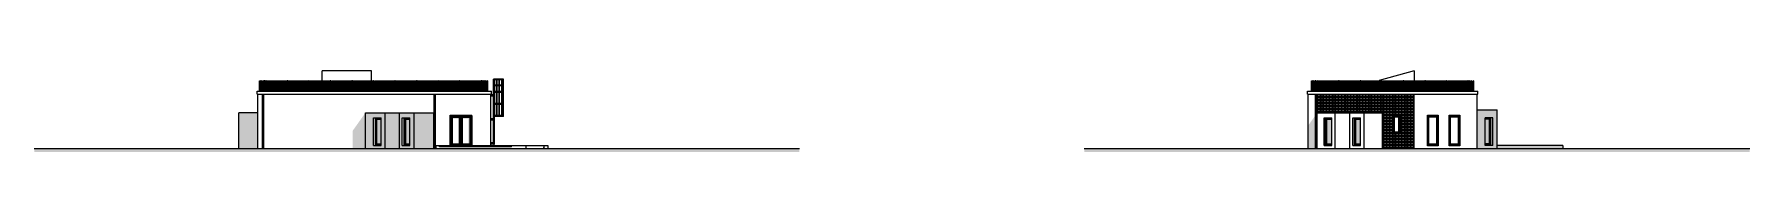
# Model space of a CAD drawing. Header units: metres. Extents: x -328 to 105, y 376 to 433.
# Drawn here: x -37 to 105.4, y 426.2 to 433 of the extents above; entities that cross this region are included whole.
import ezdxf

# ---------------------------------------------------------------- set-up
doc = ezdxf.new("R2010")
doc.units = ezdxf.units.M
doc.header["$MEASUREMENT"] = 0
for name, color, linetype in [('00 LineaTerra', 7, 'Continuous'), ('00 NON sezionato 00', 7, 'Continuous'), ('00 Ombre RET', 7, 'Continuous'), ('00 Porte&Fin', 7, 'Continuous'), ('00 Retini', 7, 'Continuous')]:
    doc.layers.add(name, color=color, linetype=linetype)

# ---------------------------------------------------------------- blocks, each defined once
blk = doc.blocks.new('*X2')
at = {"layer": '00 Retini', "color": 95, "linetype": 'Continuous', "lineweight": 18}
for p, q in [((69.35, 431), (69.37, 431)), ((69.35, 430.87), (69.37, 430.87)), ((69.35, 430.75), (69.37, 430.75)), ((69.35, 430.62), (69.37, 430.62)), ((69.35, 430.5), (69.37, 430.5)), ((69.35, 430.37), (69.37, 430.37)), ((69.35, 430.25), (69.37, 430.25)), ((69.35, 430.12), (69.37, 430.12)), ((69.35, 430), (69.37, 430)), ((69.35, 429.87), (69.37, 429.87)), ((69.35, 429.75), (69.37, 429.75)), ((69.35, 429.62), (69.37, 429.62)), ((69.35, 429.5), (69.37, 429.5)), ((69.35, 429.37), (69.37, 429.37)), ((69.35, 429.25), (69.37, 429.25)), ((69.35, 429.12), (69.37, 429.12)), ((69.35, 429), (69.37, 429)), ((69.35, 428.87), (69.37, 428.87)), ((69.35, 428.75), (69.37, 428.75)), ((69.35, 428.62), (69.37, 428.62)), ((69.35, 428.5), (69.37, 428.5)), ((69.35, 428.37), (69.37, 428.37)), ((69.35, 428.25), (69.37, 428.25)), ((69.35, 428.12), (69.37, 428.12)), ((69.35, 428), (69.37, 428)), ((69.35, 427.87), (69.37, 427.87)), ((69.35, 427.75), (69.37, 427.75)), ((69.35, 427.62), (69.37, 427.62)), ((69.35, 427.5), (69.37, 427.5)), ((69.35, 427.37), (69.37, 427.37)), ((69.35, 427.25), (69.37, 427.25)), ((69.35, 427.12), (69.37, 427.12)), ((69.35, 427), (69.37, 427)), ((69.35, 426.87), (69.37, 426.87)), ((69.35, 426.75), (69.37, 426.75)), ((69.35, 426.62), (69.37, 426.62))]:
    blk.add_line(p, q, dxfattribs=at)
blk = doc.blocks.new('Retino_1', base_point=(0, 2))
at = {"layer": '00 Retini', "color": 95, "linetype": 'Continuous', "lineweight": 18}
blk.add_blockref('*X2', (0, 0), dxfattribs=at)
blk = doc.blocks.new('*X4')
at = {"layer": '00 Retini', "color": 95, "linetype": 'Continuous', "lineweight": 18}
for p, q in [((69.49, 431), (70, 431)), ((69.49, 430.87), (70, 430.87)), ((69.49, 430.75), (70, 430.75)), ((69.49, 430.62), (70, 430.62)), ((69.49, 430.5), (70, 430.5)), ((69.49, 430.37), (70, 430.37)), ((69.49, 430.25), (70, 430.25)), ((69.49, 430.12), (70, 430.12)), ((69.5, 431), (69.5, 430.87)), ((69.5, 430.75), (69.5, 430.62)), ((69.5, 430.5), (69.5, 430.37)), ((69.5, 430.25), (69.5, 430.12)), ((69.63, 431.04), (69.63, 431)), ((69.63, 430.87), (69.63, 430.75)), ((69.63, 430.62), (69.63, 430.5)), ((69.63, 430.37), (69.63, 430.25)), ((69.63, 430.12), (69.63, 430)), ((69.75, 431), (69.75, 430.87)), ((69.75, 430.75), (69.75, 430.62)), ((69.75, 430.5), (69.75, 430.37)), ((69.75, 430.25), (69.75, 430.12)), ((69.88, 431.04), (69.88, 431)), ((69.88, 430.87), (69.88, 430.75)), ((69.88, 430.62), (69.88, 430.5)), ((69.88, 430.37), (69.88, 430.25)), ((69.88, 430.12), (69.88, 430)), ((70, 431), (71, 431)), ((70, 431), (70, 430.87)), ((70, 430.87), (71, 430.87)), ((70, 430.75), (71, 430.75)), ((70, 430.75), (70, 430.62)), ((70, 430.62), (71, 430.62)), ((70, 430.5), (71, 430.5)), ((70, 430.5), (70, 430.37)), ((70, 430.37), (71, 430.37)), ((70, 430.25), (71, 430.25)), ((70, 430.25), (70, 430.12)), ((70, 430.12), (71, 430.12)), ((70.13, 431.04), (70.13, 431)), ((70.13, 430.87), (70.13, 430.75)), ((70.13, 430.62), (70.13, 430.5)), ((70.13, 430.37), (70.13, 430.25)), ((70.13, 430.12), (70.13, 430)), ((70.25, 431), (70.25, 430.87)), ((70.25, 430.75), (70.25, 430.62)), ((70.25, 430.5), (70.25, 430.37)), ((70.25, 430.25), (70.25, 430.12)), ((70.38, 431.04), (70.38, 431)), ((70.38, 430.87), (70.38, 430.75)), ((70.38, 430.62), (70.38, 430.5)), ((70.38, 430.37), (70.38, 430.25)), ((70.38, 430.12), (70.38, 430)), ((70.5, 431), (70.5, 430.87)), ((70.5, 430.75), (70.5, 430.62)), ((70.5, 430.5), (70.5, 430.37)), ((70.5, 430.25), (70.5, 430.12)), ((70.63, 431.04), (70.63, 431)), ((70.63, 430.87), (70.63, 430.75)), ((70.63, 430.62), (70.63, 430.5)), ((70.63, 430.37), (70.63, 430.25)), ((70.63, 430.12), (70.63, 430)), ((70.75, 431), (70.75, 430.87)), ((70.75, 430.75), (70.75, 430.62)), ((70.75, 430.5), (70.75, 430.37)), ((70.75, 430.25), (70.75, 430.12)), ((70.88, 431.04), (70.88, 431)), ((70.88, 430.87), (70.88, 430.75)), ((70.88, 430.62), (70.88, 430.5)), ((70.88, 430.37), (70.88, 430.25)), ((70.88, 430.12), (70.88, 430)), ((71, 431), (72, 431)), ((71, 431), (71, 430.87)), ((71, 430.87), (72, 430.87)), ((71, 430.75), (72, 430.75)), ((71, 430.75), (71, 430.62)), ((71, 430.62), (72, 430.62)), ((71, 430.5), (72, 430.5)), ((71, 430.5), (71, 430.37)), ((71, 430.37), (72, 430.37)), ((71, 430.25), (72, 430.25)), ((71, 430.25), (71, 430.12)), ((71, 430.12), (72, 430.12)), ((71.13, 431.04), (71.13, 431)), ((71.13, 430.87), (71.13, 430.75)), ((71.13, 430.62), (71.13, 430.5)), ((71.13, 430.37), (71.13, 430.25)), ((71.13, 430.12), (71.13, 430)), ((71.25, 431), (71.25, 430.87)), ((71.25, 430.75), (71.25, 430.62)), ((71.25, 430.5), (71.25, 430.37)), ((71.25, 430.25), (71.25, 430.12)), ((71.38, 431.04), (71.38, 431)), ((71.38, 430.87), (71.38, 430.75)), ((71.38, 430.62), (71.38, 430.5)), ((71.38, 430.37), (71.38, 430.25)), ((71.38, 430.12), (71.38, 430)), ((71.5, 431), (71.5, 430.87)), ((71.5, 430.75), (71.5, 430.62)), ((71.5, 430.5), (71.5, 430.37)), ((71.5, 430.25), (71.5, 430.12)), ((71.63, 431.04), (71.63, 431)), ((71.63, 430.87), (71.63, 430.75)), ((71.63, 430.62), (71.63, 430.5)), ((71.63, 430.37), (71.63, 430.25)), ((71.63, 430.12), (71.63, 430)), ((71.75, 431), (71.75, 430.87)), ((71.75, 430.75), (71.75, 430.62)), ((71.75, 430.5), (71.75, 430.37)), ((71.75, 430.25), (71.75, 430.12)), ((71.88, 431.04), (71.88, 431)), ((71.88, 430.87), (71.88, 430.75)), ((71.88, 430.62), (71.88, 430.5)), ((71.88, 430.37), (71.88, 430.25)), ((71.88, 430.12), (71.88, 430)), ((72, 431), (73, 431)), ((72, 431), (72, 430.87)), ((72, 430.87), (73, 430.87)), ((72, 430.75), (73, 430.75)), ((72, 430.75), (72, 430.62)), ((72, 430.62), (73, 430.62)), ((72, 430.5), (73, 430.5)), ((72, 430.5), (72, 430.37)), ((72, 430.37), (73, 430.37)), ((72, 430.25), (73, 430.25)), ((72, 430.25), (72, 430.12)), ((72, 430.12), (73, 430.12)), ((72.13, 431.04), (72.13, 431)), ((72.13, 430.87), (72.13, 430.75)), ((72.13, 430.62), (72.13, 430.5)), ((72.13, 430.37), (72.13, 430.25)), ((72.13, 430.12), (72.13, 430)), ((72.25, 431), (72.25, 430.87)), ((72.25, 430.75), (72.25, 430.62)), ((72.25, 430.5), (72.25, 430.37)), ((72.25, 430.25), (72.25, 430.12)), ((72.38, 431.04), (72.38, 431)), ((72.38, 430.87), (72.38, 430.75)), ((72.38, 430.62), (72.38, 430.5)), ((72.38, 430.37), (72.38, 430.25)), ((72.38, 430.12), (72.38, 430)), ((72.5, 431), (72.5, 430.87)), ((72.5, 430.75), (72.5, 430.62)), ((72.5, 430.5), (72.5, 430.37)), ((72.5, 430.25), (72.5, 430.12)), ((72.63, 431.04), (72.63, 431)), ((72.63, 430.87), (72.63, 430.75)), ((72.63, 430.62), (72.63, 430.5)), ((72.63, 430.37), (72.63, 430.25)), ((72.63, 430.12), (72.63, 430)), ((72.75, 431), (72.75, 430.87)), ((72.75, 430.75), (72.75, 430.62)), ((72.75, 430.5), (72.75, 430.37)), ((72.75, 430.25), (72.75, 430.12)), ((72.88, 431.04), (72.88, 431)), ((72.88, 430.87), (72.88, 430.75)), ((72.88, 430.62), (72.88, 430.5)), ((72.88, 430.37), (72.88, 430.25)), ((72.88, 430.12), (72.88, 430)), ((73, 431), (74, 431)), ((73, 431), (73, 430.87)), ((73, 430.87), (74, 430.87)), ((73, 430.75), (74, 430.75)), ((73, 430.75), (73, 430.62)), ((73, 430.62), (74, 430.62)), ((73, 430.5), (74, 430.5)), ((73, 430.5), (73, 430.37)), ((73, 430.37), (74, 430.37)), ((73, 430.25), (74, 430.25)), ((73, 430.25), (73, 430.12)), ((73, 430.12), (74, 430.12)), ((73.13, 431.04), (73.13, 431)), ((73.13, 430.87), (73.13, 430.75)), ((73.13, 430.62), (73.13, 430.5)), ((73.13, 430.37), (73.13, 430.25)), ((73.13, 430.12), (73.13, 430)), ((73.25, 431), (73.25, 430.87)), ((73.25, 430.75), (73.25, 430.62)), ((73.25, 430.5), (73.25, 430.37)), ((73.25, 430.25), (73.25, 430.12)), ((73.38, 431.04), (73.38, 431)), ((73.38, 430.87), (73.38, 430.75)), ((73.38, 430.62), (73.38, 430.5)), ((73.38, 430.37), (73.38, 430.25)), ((73.38, 430.12), (73.38, 430)), ((73.5, 431), (73.5, 430.87)), ((73.5, 430.75), (73.5, 430.62)), ((73.5, 430.5), (73.5, 430.37)), ((73.5, 430.25), (73.5, 430.12)), ((73.63, 431.04), (73.63, 431)), ((73.63, 430.87), (73.63, 430.75)), ((73.63, 430.62), (73.63, 430.5)), ((73.63, 430.37), (73.63, 430.25)), ((73.63, 430.12), (73.63, 430)), ((73.75, 431), (73.75, 430.87)), ((73.75, 430.75), (73.75, 430.62)), ((73.75, 430.5), (73.75, 430.37)), ((73.75, 430.25), (73.75, 430.12)), ((73.88, 431.04), (73.88, 431)), ((73.88, 430.87), (73.88, 430.75)), ((73.88, 430.62), (73.88, 430.5)), ((73.88, 430.37), (73.88, 430.25)), ((73.88, 430.12), (73.88, 430)), ((74, 431), (75, 431)), ((74, 431), (74, 430.87)), ((74, 430.87), (75, 430.87)), ((74, 430.75), (75, 430.75)), ((74, 430.75), (74, 430.62)), ((74, 430.62), (75, 430.62)), ((74, 430.5), (75, 430.5)), ((74, 430.5), (74, 430.37)), ((74, 430.37), (75, 430.37)), ((74, 430.25), (75, 430.25)), ((74, 430.25), (74, 430.12)), ((74, 430.12), (75, 430.12)), ((74.13, 431.04), (74.13, 431)), ((74.13, 430.87), (74.13, 430.75)), ((74.13, 430.62), (74.13, 430.5)), ((74.13, 430.37), (74.13, 430.25)), ((74.13, 430.12), (74.13, 430)), ((74.25, 431), (74.25, 430.87)), ((74.25, 430.75), (74.25, 430.62)), ((74.25, 430.5), (74.25, 430.37)), ((74.25, 430.25), (74.25, 430.12)), ((74.38, 431.04), (74.38, 431)), ((74.38, 430.87), (74.38, 430.75)), ((74.38, 430.62), (74.38, 430.5)), ((74.38, 430.37), (74.38, 430.25)), ((74.38, 430.12), (74.38, 430)), ((74.5, 431), (74.5, 430.87)), ((74.5, 430.75), (74.5, 430.62)), ((74.5, 430.5), (74.5, 430.37)), ((74.5, 430.25), (74.5, 430.12)), ((74.63, 431.04), (74.63, 431)), ((74.63, 430.87), (74.63, 430.75)), ((74.63, 430.62), (74.63, 430.5)), ((74.63, 430.37), (74.63, 430.25)), ((74.63, 430.12), (74.63, 430)), ((74.75, 431), (74.75, 430.87)), ((74.75, 430.75), (74.75, 430.62)), ((74.75, 430.5), (74.75, 430.37)), ((74.75, 430.25), (74.75, 430.12)), ((74.88, 431.04), (74.88, 431)), ((74.88, 430.87), (74.88, 430.75)), ((74.88, 430.62), (74.88, 430.5)), ((74.88, 430.37), (74.88, 430.25)), ((74.88, 430.12), (74.88, 430)), ((75, 431), (76, 431)), ((75, 431), (75, 430.87)), ((75, 430.87), (76, 430.87)), ((75, 430.75), (76, 430.75)), ((75, 430.75), (75, 430.62)), ((75, 430.62), (76, 430.62)), ((75, 430.5), (76, 430.5)), ((75, 430.5), (75, 430.37)), ((75, 430.37), (76, 430.37)), ((75, 430.25), (76, 430.25)), ((75, 430.25), (75, 430.12)), ((75, 430.12), (76, 430.12)), ((75.13, 431.04), (75.13, 431)), ((75.13, 430.87), (75.13, 430.75)), ((75.13, 430.62), (75.13, 430.5)), ((75.13, 430.37), (75.13, 430.25)), ((75.13, 430.12), (75.13, 430)), ((75.25, 431), (75.25, 430.87)), ((75.25, 430.75), (75.25, 430.62)), ((75.25, 430.5), (75.25, 430.37)), ((75.25, 430.25), (75.25, 430.12)), ((75.38, 431.04), (75.38, 431)), ((75.38, 430.87), (75.38, 430.75)), ((75.38, 430.62), (75.38, 430.5)), ((75.38, 430.37), (75.38, 430.25)), ((75.38, 430.12), (75.38, 430)), ((75.5, 431), (75.5, 430.87)), ((75.5, 430.75), (75.5, 430.62)), ((75.5, 430.5), (75.5, 430.37)), ((75.5, 430.25), (75.5, 430.12)), ((75.63, 431.04), (75.63, 431)), ((75.63, 430.87), (75.63, 430.75)), ((75.63, 430.62), (75.63, 430.5)), ((75.63, 430.37), (75.63, 430.25)), ((75.63, 430.12), (75.63, 430)), ((75.75, 431), (75.75, 430.87)), ((75.75, 430.75), (75.75, 430.62)), ((75.75, 430.5), (75.75, 430.37)), ((75.75, 430.25), (75.75, 430.12)), ((75.88, 431.04), (75.88, 431)), ((75.88, 430.87), (75.88, 430.75)), ((75.88, 430.62), (75.88, 430.5)), ((75.88, 430.37), (75.88, 430.25)), ((75.88, 430.12), (75.88, 430)), ((76, 431), (77, 431)), ((76, 431), (76, 430.87)), ((76, 430.87), (77, 430.87)), ((76, 430.75), (77, 430.75)), ((76, 430.75), (76, 430.62)), ((76, 430.62), (77, 430.62)), ((76, 430.5), (77, 430.5)), ((76, 430.5), (76, 430.37)), ((76, 430.37), (77, 430.37)), ((76, 430.25), (77, 430.25)), ((76, 430.25), (76, 430.12)), ((76, 430.12), (77, 430.12)), ((76.13, 431.04), (76.13, 431)), ((76.13, 430.87), (76.13, 430.75)), ((76.13, 430.62), (76.13, 430.5)), ((76.13, 430.37), (76.13, 430.25)), ((76.13, 430.12), (76.13, 430)), ((76.25, 431), (76.25, 430.87)), ((76.25, 430.75), (76.25, 430.62)), ((76.25, 430.5), (76.25, 430.37)), ((76.25, 430.25), (76.25, 430.12)), ((76.38, 431.04), (76.38, 431)), ((76.38, 430.87), (76.38, 430.75)), ((76.38, 430.62), (76.38, 430.5)), ((76.38, 430.37), (76.38, 430.25)), ((76.38, 430.12), (76.38, 430)), ((76.5, 431), (76.5, 430.87)), ((76.5, 430.75), (76.5, 430.62)), ((76.5, 430.5), (76.5, 430.37)), ((76.5, 430.25), (76.5, 430.12)), ((76.63, 431.04), (76.63, 431)), ((76.63, 430.87), (76.63, 430.75)), ((76.63, 430.62), (76.63, 430.5)), ((76.63, 430.37), (76.63, 430.25)), ((76.63, 430.12), (76.63, 430)), ((76.75, 431), (76.75, 430.87)), ((76.75, 430.75), (76.75, 430.62)), ((76.75, 430.5), (76.75, 430.37)), ((76.75, 430.25), (76.75, 430.12)), ((76.88, 431.04), (76.88, 431)), ((76.88, 430.87), (76.88, 430.75)), ((76.88, 430.62), (76.88, 430.5)), ((76.88, 430.37), (76.88, 430.25)), ((76.88, 430.12), (76.88, 430)), ((77, 431), (77.55, 431)), ((77, 431), (77, 430.87)), ((77, 430.87), (77.55, 430.87)), ((77, 430.75), (77.55, 430.75)), ((77, 430.75), (77, 430.62)), ((77, 430.62), (77.55, 430.62)), ((77, 430.5), (77.55, 430.5)), ((77, 430.5), (77, 430.37)), ((77, 430.37), (77.55, 430.37)), ((77, 430.25), (77.55, 430.25)), ((77, 430.25), (77, 430.12)), ((77, 430.12), (77.55, 430.12)), ((77.13, 431.04), (77.13, 431)), ((77.13, 430.87), (77.13, 430.75)), ((77.13, 430.62), (77.13, 430.5)), ((77.13, 430.37), (77.13, 430.25)), ((77.13, 430.12), (77.13, 430)), ((77.25, 431), (77.25, 430.87)), ((77.25, 430.75), (77.25, 430.62)), ((77.25, 430.5), (77.25, 430.37)), ((77.25, 430.25), (77.25, 430.12)), ((77.38, 431.04), (77.38, 431)), ((77.38, 430.87), (77.38, 430.75)), ((77.38, 430.62), (77.38, 430.5)), ((77.38, 430.37), (77.38, 430.25)), ((77.38, 430.12), (77.38, 430)), ((77.5, 431), (77.5, 430.87)), ((77.5, 430.75), (77.5, 430.62)), ((77.5, 430.5), (77.5, 430.37)), ((77.5, 430.25), (77.5, 430.12)), ((69.49, 430), (70, 430)), ((69.49, 429.87), (70, 429.87)), ((69.49, 429.75), (70, 429.75)), ((69.49, 429.62), (70, 429.62)), ((69.49, 429.5), (70, 429.5)), ((69.5, 430), (69.5, 429.87)), ((69.5, 429.75), (69.5, 429.62)), ((69.5, 429.5), (69.5, 429.5)), ((69.63, 429.87), (69.63, 429.75)), ((69.63, 429.62), (69.63, 429.5)), ((69.75, 430), (69.75, 429.87)), ((69.75, 429.75), (69.75, 429.62)), ((69.75, 429.5), (69.75, 429.5)), ((69.88, 429.87), (69.88, 429.75)), ((69.88, 429.62), (69.88, 429.5)), ((70, 430), (71, 430)), ((70, 430), (70, 429.87)), ((70, 429.87), (71, 429.87)), ((70, 429.75), (71, 429.75)), ((70, 429.75), (70, 429.62)), ((70, 429.62), (71, 429.62)), ((70, 429.5), (71, 429.5)), ((70, 429.5), (70, 429.5)), ((70.13, 429.87), (70.13, 429.75)), ((70.13, 429.62), (70.13, 429.5)), ((70.25, 430), (70.25, 429.87)), ((70.25, 429.75), (70.25, 429.62)), ((70.25, 429.5), (70.25, 429.5)), ((70.38, 429.87), (70.38, 429.75)), ((70.38, 429.62), (70.38, 429.5)), ((70.5, 430), (70.5, 429.87)), ((70.5, 429.75), (70.5, 429.62)), ((70.5, 429.5), (70.5, 429.5)), ((70.63, 429.87), (70.63, 429.75)), ((70.63, 429.62), (70.63, 429.5)), ((70.75, 430), (70.75, 429.87)), ((70.75, 429.75), (70.75, 429.62)), ((70.75, 429.5), (70.75, 429.5)), ((70.88, 429.87), (70.88, 429.75)), ((70.88, 429.62), (70.88, 429.5)), ((71, 430), (72, 430)), ((71, 430), (71, 429.87)), ((71, 429.87), (72, 429.87)), ((71, 429.75), (72, 429.75)), ((71, 429.75), (71, 429.62)), ((71, 429.62), (72, 429.62)), ((71, 429.5), (72, 429.5)), ((71, 429.5), (71, 429.5)), ((71.13, 429.87), (71.13, 429.75)), ((71.13, 429.62), (71.13, 429.5)), ((71.25, 430), (71.25, 429.87)), ((71.25, 429.75), (71.25, 429.62)), ((71.25, 429.5), (71.25, 429.5)), ((71.38, 429.87), (71.38, 429.75)), ((71.38, 429.62), (71.38, 429.5)), ((71.5, 430), (71.5, 429.87)), ((71.5, 429.75), (71.5, 429.62)), ((71.5, 429.5), (71.5, 429.5)), ((71.63, 429.87), (71.63, 429.75)), ((71.63, 429.62), (71.63, 429.5)), ((71.75, 430), (71.75, 429.87)), ((71.75, 429.75), (71.75, 429.62)), ((71.75, 429.5), (71.75, 429.5)), ((71.88, 429.87), (71.88, 429.75)), ((71.88, 429.62), (71.88, 429.5)), ((72, 430), (73, 430)), ((72, 430), (72, 429.87)), ((72, 429.87), (73, 429.87)), ((72, 429.75), (73, 429.75)), ((72, 429.75), (72, 429.62)), ((72, 429.62), (73, 429.62)), ((72, 429.5), (73, 429.5)), ((72, 429.5), (72, 429.5)), ((72.13, 429.87), (72.13, 429.75)), ((72.13, 429.62), (72.13, 429.5)), ((72.25, 430), (72.25, 429.87)), ((72.25, 429.75), (72.25, 429.62)), ((72.25, 429.5), (72.25, 429.5)), ((72.38, 429.87), (72.38, 429.75)), ((72.38, 429.62), (72.38, 429.5)), ((72.5, 430), (72.5, 429.87)), ((72.5, 429.75), (72.5, 429.62)), ((72.5, 429.5), (72.5, 429.5)), ((72.63, 429.87), (72.63, 429.75)), ((72.63, 429.62), (72.63, 429.5)), ((72.75, 430), (72.75, 429.87)), ((72.75, 429.75), (72.75, 429.62)), ((72.75, 429.5), (72.75, 429.5)), ((72.88, 429.87), (72.88, 429.75)), ((72.88, 429.62), (72.88, 429.5)), ((73, 430), (74, 430)), ((73, 430), (73, 429.87)), ((73, 429.87), (74, 429.87)), ((73, 429.75), (74, 429.75)), ((73, 429.75), (73, 429.62)), ((73, 429.62), (74, 429.62)), ((73, 429.5), (74, 429.5)), ((73, 429.5), (73, 429.5)), ((73.13, 429.87), (73.13, 429.75)), ((73.13, 429.62), (73.13, 429.5)), ((73.25, 430), (73.25, 429.87)), ((73.25, 429.75), (73.25, 429.62)), ((73.25, 429.5), (73.25, 429.5)), ((73.38, 429.87), (73.38, 429.75)), ((73.38, 429.62), (73.38, 429.5)), ((73.5, 430), (73.5, 429.87)), ((73.5, 429.75), (73.5, 429.62)), ((73.5, 429.5), (73.5, 429.5)), ((73.63, 429.87), (73.63, 429.75)), ((73.63, 429.62), (73.63, 429.5)), ((73.75, 430), (73.75, 429.87)), ((73.75, 429.75), (73.75, 429.62)), ((73.75, 429.5), (73.75, 429.5)), ((73.88, 429.87), (73.88, 429.75)), ((73.88, 429.62), (73.88, 429.5)), ((74, 430), (75, 430)), ((74, 430), (74, 429.87)), ((74, 429.87), (75, 429.87)), ((74, 429.75), (75, 429.75)), ((74, 429.75), (74, 429.62)), ((74, 429.62), (75, 429.62)), ((74, 429.5), (75, 429.5)), ((74, 429.5), (74, 429.5)), ((74.13, 429.87), (74.13, 429.75)), ((74.13, 429.62), (74.13, 429.5)), ((74.25, 430), (74.25, 429.87)), ((74.25, 429.75), (74.25, 429.62)), ((74.25, 429.5), (74.25, 429.5)), ((74.38, 429.87), (74.38, 429.75)), ((74.38, 429.62), (74.38, 429.5)), ((74.5, 430), (74.5, 429.87)), ((74.5, 429.75), (74.5, 429.62)), ((74.5, 429.5), (74.5, 429.5)), ((74.63, 429.87), (74.63, 429.75)), ((74.63, 429.62), (74.63, 429.5)), ((74.75, 430), (74.75, 429.87)), ((74.75, 429.75), (74.75, 429.62)), ((74.75, 429.5), (74.75, 429.5)), ((74.88, 429.87), (74.88, 429.75)), ((74.88, 429.62), (74.88, 429.5)), ((74.91, 429.37), (75, 429.37)), ((74.91, 429.25), (75, 429.25)), ((74.91, 429.12), (75, 429.12)), ((74.91, 429), (75, 429)), ((74.91, 428.87), (75, 428.87)), ((74.91, 428.75), (75, 428.75)), ((75, 430), (76, 430)), ((75, 430), (75, 429.87)), ((75, 429.87), (76, 429.87)), ((75, 429.75), (76, 429.75)), ((75, 429.75), (75, 429.62)), ((75, 429.62), (76, 429.62)), ((75, 429.5), (76, 429.5)), ((75, 429.5), (75, 429.37)), ((75, 429.37), (76, 429.37)), ((75, 429.25), (75.8, 429.25)), ((75, 429.25), (75, 429.12)), ((75, 429.12), (75.8, 429.12)), ((75, 429), (75.8, 429)), ((75, 429), (75, 428.87)), ((75, 428.87), (75.8, 428.87)), ((75, 428.75), (75.8, 428.75)), ((75, 428.75), (75, 428.62)), ((75.13, 429.87), (75.13, 429.75)), ((75.13, 429.62), (75.13, 429.5)), ((75.13, 429.37), (75.13, 429.25)), ((75.13, 429.12), (75.13, 429)), ((75.13, 428.87), (75.13, 428.75)), ((75.25, 430), (75.25, 429.87)), ((75.25, 429.75), (75.25, 429.62)), ((75.25, 429.5), (75.25, 429.37)), ((75.25, 429.25), (75.25, 429.12)), ((75.25, 429), (75.25, 428.87)), ((75.25, 428.75), (75.25, 428.62)), ((75.38, 429.87), (75.38, 429.75)), ((75.38, 429.62), (75.38, 429.5)), ((75.38, 429.37), (75.38, 429.25)), ((75.38, 429.12), (75.38, 429)), ((75.38, 428.87), (75.38, 428.75)), ((75.5, 430), (75.5, 429.87)), ((75.5, 429.75), (75.5, 429.62)), ((75.5, 429.5), (75.5, 429.37)), ((75.5, 429.25), (75.5, 429.12)), ((75.5, 429), (75.5, 428.87)), ((75.5, 428.75), (75.5, 428.62)), ((75.63, 429.87), (75.63, 429.75)), ((75.63, 429.62), (75.63, 429.5)), ((75.63, 429.37), (75.63, 429.25)), ((75.63, 429.12), (75.63, 429)), ((75.63, 428.87), (75.63, 428.75)), ((75.75, 430), (75.75, 429.87)), ((75.75, 429.75), (75.75, 429.62)), ((75.75, 429.5), (75.75, 429.37)), ((75.75, 429.25), (75.75, 429.12)), ((75.75, 429), (75.75, 428.87)), ((75.75, 428.75), (75.75, 428.62)), ((75.88, 429.87), (75.88, 429.75)), ((75.88, 429.62), (75.88, 429.5)), ((75.88, 429.37), (75.88, 429.3)), ((76, 430), (77, 430)), ((76, 430), (76, 429.87)), ((76, 429.87), (77, 429.87)), ((76, 429.75), (77, 429.75)), ((76, 429.75), (76, 429.62)), ((76, 429.62), (77, 429.62)), ((76, 429.5), (77, 429.5)), ((76, 429.5), (76, 429.37)), ((76, 429.37), (77, 429.37)), ((76.13, 429.87), (76.13, 429.75)), ((76.13, 429.62), (76.13, 429.5)), ((76.13, 429.37), (76.13, 429.3)), ((76.25, 430), (76.25, 429.87)), ((76.25, 429.75), (76.25, 429.62)), ((76.25, 429.5), (76.25, 429.37)), ((76.38, 429.87), (76.38, 429.75)), ((76.38, 429.62), (76.38, 429.5)), ((76.38, 429.37), (76.38, 429.3)), ((76.4, 429.25), (77, 429.25)), ((76.4, 429.12), (77, 429.12)), ((76.4, 429), (77, 429)), ((76.4, 428.87), (77, 428.87)), ((76.4, 428.75), (77, 428.75)), ((76.5, 430), (76.5, 429.87)), ((76.5, 429.75), (76.5, 429.62)), ((76.5, 429.5), (76.5, 429.37)), ((76.5, 429.25), (76.5, 429.12)), ((76.5, 429), (76.5, 428.87)), ((76.5, 428.75), (76.5, 428.62)), ((76.63, 429.87), (76.63, 429.75)), ((76.63, 429.62), (76.63, 429.5)), ((76.63, 429.37), (76.63, 429.25)), ((76.63, 429.12), (76.63, 429)), ((76.63, 428.87), (76.63, 428.75)), ((76.75, 430), (76.75, 429.87)), ((76.75, 429.75), (76.75, 429.62)), ((76.75, 429.5), (76.75, 429.37)), ((76.75, 429.25), (76.75, 429.12)), ((76.75, 429), (76.75, 428.87)), ((76.75, 428.75), (76.75, 428.62)), ((76.88, 429.87), (76.88, 429.75)), ((76.88, 429.62), (76.88, 429.5)), ((76.88, 429.37), (76.88, 429.25)), ((76.88, 429.12), (76.88, 429)), ((76.88, 428.87), (76.88, 428.75)), ((77, 430), (77.55, 430)), ((77, 430), (77, 429.87)), ((77, 429.87), (77.55, 429.87)), ((77, 429.75), (77.55, 429.75)), ((77, 429.75), (77, 429.62)), ((77, 429.62), (77.55, 429.62)), ((77, 429.5), (77.55, 429.5)), ((77, 429.5), (77, 429.37)), ((77, 429.37), (77.55, 429.37)), ((77, 429.25), (77.55, 429.25)), ((77, 429.25), (77, 429.12)), ((77, 429.12), (77.55, 429.12)), ((77, 429), (77.55, 429)), ((77, 429), (77, 428.87)), ((77, 428.87), (77.55, 428.87)), ((77, 428.75), (77.55, 428.75)), ((77, 428.75), (77, 428.62)), ((77.13, 429.87), (77.13, 429.75)), ((77.13, 429.62), (77.13, 429.5)), ((77.13, 429.37), (77.13, 429.25)), ((77.13, 429.12), (77.13, 429)), ((77.13, 428.87), (77.13, 428.75)), ((77.25, 430), (77.25, 429.87)), ((77.25, 429.75), (77.25, 429.62)), ((77.25, 429.5), (77.25, 429.37)), ((77.25, 429.25), (77.25, 429.12)), ((77.25, 429), (77.25, 428.87)), ((77.25, 428.75), (77.25, 428.62)), ((77.38, 429.87), (77.38, 429.75)), ((77.38, 429.62), (77.38, 429.5)), ((77.38, 429.37), (77.38, 429.25)), ((77.38, 429.12), (77.38, 429)), ((77.38, 428.87), (77.38, 428.75)), ((77.5, 430), (77.5, 429.87)), ((77.5, 429.75), (77.5, 429.62)), ((77.5, 429.5), (77.5, 429.37)), ((77.5, 429.25), (77.5, 429.12)), ((77.5, 429), (77.5, 428.87)), ((77.5, 428.75), (77.5, 428.62)), ((74.91, 428.62), (75, 428.62)), ((74.91, 428.5), (75, 428.5)), ((74.91, 428.37), (75, 428.37)), ((74.91, 428.25), (75, 428.25)), ((74.91, 428.12), (75, 428.12)), ((74.91, 428), (75, 428)), ((74.91, 427.87), (75, 427.87)), ((74.91, 427.75), (75, 427.75)), ((74.91, 427.62), (75, 427.62)), ((74.91, 427.5), (75, 427.5)), ((74.91, 427.37), (75, 427.37)), ((75, 428.62), (75.8, 428.62)), ((75, 428.5), (75.8, 428.5)), ((75, 428.5), (75, 428.37)), ((75, 428.37), (75.8, 428.37)), ((75, 428.25), (75.8, 428.25)), ((75, 428.25), (75, 428.12)), ((75, 428.12), (75.8, 428.12)), ((75, 428), (75.8, 428)), ((75, 428), (75, 427.87)), ((75, 427.87), (75.8, 427.87)), ((75, 427.75), (76, 427.75)), ((75, 427.75), (75, 427.62)), ((75, 427.62), (76, 427.62)), ((75, 427.5), (76, 427.5)), ((75, 427.5), (75, 427.37)), ((75, 427.37), (76, 427.37)), ((75.13, 428.62), (75.13, 428.5)), ((75.13, 428.37), (75.13, 428.25)), ((75.13, 428.12), (75.13, 428)), ((75.13, 427.87), (75.13, 427.75)), ((75.13, 427.62), (75.13, 427.5)), ((75.13, 427.37), (75.13, 427.25)), ((75.25, 428.5), (75.25, 428.37)), ((75.25, 428.25), (75.25, 428.12)), ((75.25, 428), (75.25, 427.87)), ((75.25, 427.75), (75.25, 427.62)), ((75.25, 427.5), (75.25, 427.37)), ((75.38, 428.62), (75.38, 428.5)), ((75.38, 428.37), (75.38, 428.25)), ((75.38, 428.12), (75.38, 428)), ((75.38, 427.87), (75.38, 427.75)), ((75.38, 427.62), (75.38, 427.5)), ((75.38, 427.37), (75.38, 427.25)), ((75.5, 428.5), (75.5, 428.37)), ((75.5, 428.25), (75.5, 428.12)), ((75.5, 428), (75.5, 427.87)), ((75.5, 427.75), (75.5, 427.62)), ((75.5, 427.5), (75.5, 427.37)), ((75.63, 428.62), (75.63, 428.5)), ((75.63, 428.37), (75.63, 428.25)), ((75.63, 428.12), (75.63, 428)), ((75.63, 427.87), (75.63, 427.75)), ((75.63, 427.62), (75.63, 427.5)), ((75.63, 427.37), (75.63, 427.25)), ((75.75, 428.5), (75.75, 428.37)), ((75.75, 428.25), (75.75, 428.12)), ((75.75, 428), (75.75, 427.87)), ((75.75, 427.75), (75.75, 427.62)), ((75.75, 427.5), (75.75, 427.37)), ((75.88, 427.8), (75.88, 427.75)), ((75.88, 427.62), (75.88, 427.5)), ((75.88, 427.37), (75.88, 427.25)), ((76, 427.75), (77, 427.75)), ((76, 427.75), (76, 427.62)), ((76, 427.62), (77, 427.62)), ((76, 427.5), (77, 427.5)), ((76, 427.5), (76, 427.37)), ((76, 427.37), (77, 427.37)), ((76.13, 427.8), (76.13, 427.75)), ((76.13, 427.62), (76.13, 427.5)), ((76.13, 427.37), (76.13, 427.25)), ((76.25, 427.75), (76.25, 427.62)), ((76.25, 427.5), (76.25, 427.37)), ((76.38, 427.8), (76.38, 427.75)), ((76.38, 427.62), (76.38, 427.5)), ((76.38, 427.37), (76.38, 427.25)), ((76.4, 428.62), (77, 428.62)), ((76.4, 428.5), (77, 428.5)), ((76.4, 428.37), (77, 428.37)), ((76.4, 428.25), (77, 428.25)), ((76.4, 428.12), (77, 428.12)), ((76.4, 428), (77, 428)), ((76.4, 427.87), (77, 427.87)), ((76.5, 428.5), (76.5, 428.37)), ((76.5, 428.25), (76.5, 428.12)), ((76.5, 428), (76.5, 427.87)), ((76.5, 427.75), (76.5, 427.62)), ((76.5, 427.5), (76.5, 427.37)), ((76.63, 428.62), (76.63, 428.5)), ((76.63, 428.37), (76.63, 428.25)), ((76.63, 428.12), (76.63, 428)), ((76.63, 427.87), (76.63, 427.75)), ((76.63, 427.62), (76.63, 427.5)), ((76.63, 427.37), (76.63, 427.25)), ((76.75, 428.5), (76.75, 428.37)), ((76.75, 428.25), (76.75, 428.12)), ((76.75, 428), (76.75, 427.87)), ((76.75, 427.75), (76.75, 427.62)), ((76.75, 427.5), (76.75, 427.37)), ((76.88, 428.62), (76.88, 428.5)), ((76.88, 428.37), (76.88, 428.25)), ((76.88, 428.12), (76.88, 428)), ((76.88, 427.87), (76.88, 427.75)), ((76.88, 427.62), (76.88, 427.5)), ((76.88, 427.37), (76.88, 427.25)), ((77, 428.62), (77.55, 428.62)), ((77, 428.5), (77.55, 428.5)), ((77, 428.5), (77, 428.37)), ((77, 428.37), (77.55, 428.37)), ((77, 428.25), (77.55, 428.25)), ((77, 428.25), (77, 428.12)), ((77, 428.12), (77.55, 428.12)), ((77, 428), (77.55, 428)), ((77, 428), (77, 427.87)), ((77, 427.87), (77.55, 427.87)), ((77, 427.75), (77.55, 427.75)), ((77, 427.75), (77, 427.62)), ((77, 427.62), (77.55, 427.62)), ((77, 427.5), (77.55, 427.5)), ((77, 427.5), (77, 427.37)), ((77, 427.37), (77.55, 427.37)), ((77.13, 428.62), (77.13, 428.5)), ((77.13, 428.37), (77.13, 428.25)), ((77.13, 428.12), (77.13, 428)), ((77.13, 427.87), (77.13, 427.75)), ((77.13, 427.62), (77.13, 427.5)), ((77.13, 427.37), (77.13, 427.25)), ((77.25, 428.5), (77.25, 428.37)), ((77.25, 428.25), (77.25, 428.12)), ((77.25, 428), (77.25, 427.87)), ((77.25, 427.75), (77.25, 427.62)), ((77.25, 427.5), (77.25, 427.37)), ((77.38, 428.62), (77.38, 428.5)), ((77.38, 428.37), (77.38, 428.25)), ((77.38, 428.12), (77.38, 428)), ((77.38, 427.87), (77.38, 427.75)), ((77.38, 427.62), (77.38, 427.5)), ((77.38, 427.37), (77.38, 427.25)), ((77.5, 428.5), (77.5, 428.37)), ((77.5, 428.25), (77.5, 428.12)), ((77.5, 428), (77.5, 427.87)), ((77.5, 427.75), (77.5, 427.62)), ((77.5, 427.5), (77.5, 427.37)), ((74.91, 427.25), (75, 427.25)), ((74.91, 427.12), (75, 427.12)), ((74.91, 427), (75, 427)), ((74.91, 426.87), (75, 426.87)), ((74.91, 426.75), (75, 426.75)), ((74.91, 426.62), (75, 426.62)), ((75, 427.25), (76, 427.25)), ((75, 427.25), (75, 427.12)), ((75, 427.12), (76, 427.12)), ((75, 427), (76, 427)), ((75, 427), (75, 426.87)), ((75, 426.87), (76, 426.87)), ((75, 426.75), (76, 426.75)), ((75, 426.75), (75, 426.62)), ((75, 426.62), (76, 426.62)), ((75.13, 427.12), (75.13, 427)), ((75.13, 426.87), (75.13, 426.75)), ((75.13, 426.62), (75.13, 426.55)), ((75.25, 427.25), (75.25, 427.12)), ((75.25, 427), (75.25, 426.87)), ((75.25, 426.75), (75.25, 426.62)), ((75.38, 427.12), (75.38, 427)), ((75.38, 426.87), (75.38, 426.75)), ((75.38, 426.62), (75.38, 426.55)), ((75.5, 427.25), (75.5, 427.12)), ((75.5, 427), (75.5, 426.87)), ((75.5, 426.75), (75.5, 426.62)), ((75.63, 427.12), (75.63, 427)), ((75.63, 426.87), (75.63, 426.75)), ((75.63, 426.62), (75.63, 426.55)), ((75.75, 427.25), (75.75, 427.12)), ((75.75, 427), (75.75, 426.87)), ((75.75, 426.75), (75.75, 426.62)), ((75.88, 427.12), (75.88, 427)), ((75.88, 426.87), (75.88, 426.75)), ((75.88, 426.62), (75.88, 426.55)), ((76, 427.25), (77, 427.25)), ((76, 427.25), (76, 427.12)), ((76, 427.12), (77, 427.12)), ((76, 427), (77, 427)), ((76, 427), (76, 426.87)), ((76, 426.87), (77, 426.87)), ((76, 426.75), (77, 426.75)), ((76, 426.75), (76, 426.62)), ((76, 426.62), (77, 426.62)), ((76.13, 427.12), (76.13, 427)), ((76.13, 426.87), (76.13, 426.75)), ((76.13, 426.62), (76.13, 426.55)), ((76.25, 427.25), (76.25, 427.12)), ((76.25, 427), (76.25, 426.87)), ((76.25, 426.75), (76.25, 426.62)), ((76.38, 427.12), (76.38, 427)), ((76.38, 426.87), (76.38, 426.75)), ((76.38, 426.62), (76.38, 426.55)), ((76.5, 427.25), (76.5, 427.12)), ((76.5, 427), (76.5, 426.87)), ((76.5, 426.75), (76.5, 426.62)), ((76.63, 427.12), (76.63, 427)), ((76.63, 426.87), (76.63, 426.75)), ((76.63, 426.62), (76.63, 426.55)), ((76.75, 427.25), (76.75, 427.12)), ((76.75, 427), (76.75, 426.87)), ((76.75, 426.75), (76.75, 426.62)), ((76.88, 427.12), (76.88, 427)), ((76.88, 426.87), (76.88, 426.75)), ((76.88, 426.62), (76.88, 426.55)), ((77, 427.25), (77.55, 427.25)), ((77, 427.25), (77, 427.12)), ((77, 427.12), (77.55, 427.12)), ((77, 427), (77.55, 427)), ((77, 427), (77, 426.87)), ((77, 426.87), (77.55, 426.87)), ((77, 426.75), (77.55, 426.75)), ((77, 426.75), (77, 426.62)), ((77, 426.62), (77.55, 426.62)), ((77.13, 427.12), (77.13, 427)), ((77.13, 426.87), (77.13, 426.75)), ((77.13, 426.62), (77.13, 426.55)), ((77.25, 427.25), (77.25, 427.12)), ((77.25, 427), (77.25, 426.87)), ((77.25, 426.75), (77.25, 426.62)), ((77.38, 427.12), (77.38, 427)), ((77.38, 426.87), (77.38, 426.75)), ((77.38, 426.62), (77.38, 426.55)), ((77.5, 427.25), (77.5, 427.12)), ((77.5, 427), (77.5, 426.87)), ((77.5, 426.75), (77.5, 426.62))]:
    blk.add_line(p, q, dxfattribs=at)
for p in [(69.88, 430.87), (69.88, 430.62), (69.88, 430.37), (69.88, 430.12), (70, 431), (70, 431), (70, 430.75), (70, 430.75), (70, 430.5), (70, 430.5), (70, 430.25), (70, 430.25), (70.88, 430.87), (70.88, 430.62), (70.88, 430.37), (70.88, 430.12), (71, 431), (71, 431), (71, 430.75), (71, 430.75), (71, 430.5), (71, 430.5), (71, 430.25), (71, 430.25), (71.88, 430.87), (71.88, 430.62), (71.88, 430.37), (71.88, 430.12), (72, 431), (72, 431), (72, 430.75), (72, 430.75), (72, 430.5), (72, 430.5), (72, 430.25), (72, 430.25), (72.88, 430.87), (72.88, 430.62), (72.88, 430.37), (72.88, 430.12), (73, 431), (73, 431), (73, 430.75), (73, 430.75), (73, 430.5), (73, 430.5), (73, 430.25), (73, 430.25), (73.88, 430.87), (73.88, 430.62), (73.88, 430.37), (73.88, 430.12), (74, 431), (74, 431), (74, 430.75), (74, 430.75), (74, 430.5), (74, 430.5), (74, 430.25), (74, 430.25), (74.88, 430.87), (74.88, 430.62), (74.88, 430.37), (74.88, 430.12), (75, 431), (75, 431), (75, 430.75), (75, 430.75), (75, 430.5), (75, 430.5), (75, 430.25), (75, 430.25), (75.88, 430.87), (75.88, 430.62), (75.88, 430.37), (75.88, 430.12), (76, 431), (76, 431), (76, 430.75), (76, 430.75), (76, 430.5), (76, 430.5), (76, 430.25), (76, 430.25), (76.88, 430.87), (76.88, 430.62), (76.88, 430.37), (76.88, 430.12), (77, 431), (77, 431), (77, 430.75), (77, 430.75), (77, 430.5), (77, 430.5), (77, 430.25), (77, 430.25), (69.88, 429.87), (69.88, 429.62), (70, 430), (70, 430), (70, 429.75), (70, 429.75), (70, 429.5), (70, 429.5), (70.88, 429.87), (70.88, 429.62), (71, 430), (71, 430), (71, 429.75), (71, 429.75), (71, 429.5), (71, 429.5), (71.88, 429.87), (71.88, 429.62), (72, 430), (72, 430), (72, 429.75), (72, 429.75), (72, 429.5), (72, 429.5), (72.88, 429.87), (72.88, 429.62), (73, 430), (73, 430), (73, 429.75), (73, 429.75), (73, 429.5), (73, 429.5), (73.88, 429.87), (73.88, 429.62), (74, 430), (74, 430), (74, 429.75), (74, 429.75), (74, 429.5), (74, 429.5), (74.88, 429.87), (74.88, 429.62), (75, 430), (75, 430), (75, 429.75), (75, 429.75), (75, 429.5), (75, 429.5), (75, 429.25), (75, 429.25), (75, 429), (75, 429), (75, 428.75), (75, 428.75), (75.88, 429.87), (75.88, 429.62), (75.88, 429.37), (76, 430), (76, 430), (76, 429.75), (76, 429.75), (76, 429.5), (76, 429.5), (76.88, 429.87), (76.88, 429.62), (76.88, 429.37), (76.88, 429.12), (76.88, 428.87), (77, 430), (77, 430), (77, 429.75), (77, 429.75), (77, 429.5), (77, 429.5), (77, 429.25), (77, 429.25), (77, 429), (77, 429), (77, 428.75), (77, 428.75), (75, 428.5), (75, 428.5), (75, 428.25), (75, 428.25), (75, 428), (75, 428), (75, 427.75), (75, 427.75), (75, 427.5), (75, 427.5), (75.88, 427.62), (75.88, 427.37), (76, 427.75), (76, 427.75), (76, 427.5), (76, 427.5), (76.88, 428.62), (76.88, 428.37), (76.88, 428.12), (76.88, 427.87), (76.88, 427.62), (76.88, 427.37), (77, 428.5), (77, 428.5), (77, 428.25), (77, 428.25), (77, 428), (77, 428), (77, 427.75), (77, 427.75), (77, 427.5), (77, 427.5), (75, 427.25), (75, 427.25), (75, 427), (75, 427), (75, 426.75), (75, 426.75), (75.88, 427.12), (75.88, 426.87), (75.88, 426.62), (76, 427.25), (76, 427.25), (76, 427), (76, 427), (76, 426.75), (76, 426.75), (76.88, 427.12), (76.88, 426.87), (76.88, 426.62), (77, 427.25), (77, 427.25), (77, 427), (77, 427), (77, 426.75), (77, 426.75)]:
    blk.add_point(p, dxfattribs=at)
blk = doc.blocks.new('Retino_2', base_point=(0, 2))
at = {"layer": '00 Retini', "color": 95, "linetype": 'Continuous', "lineweight": 18}
blk.add_blockref('*X4', (0, 0), dxfattribs=at)

msp = doc.modelspace()

# ---------------------------------------------------------------- hatches: boundary and pattern name
at = {"layer": '00 Ombre RET', "linetype": 'Continuous', "lineweight": 35}
for points in [[(-18.469, 431.037), (-18.069, 431.037), (-18.069, 431.001), (-18.469, 431.001)], [(-17.949, 431.037), (-3.824, 431.037), (-3.824, 431.001), (-17.949, 431.001)], [(0.901, 431.037), (0.901, 431.001), (-3.704, 431.001), (-3.704, 431.037)], [(68.751, 431.037), (69.374, 431.037), (69.374, 431.001), (68.751, 431.001)], [(82.786, 431.037), (82.786, 431.001), (69.494, 431.001), (69.494, 431.037)], [(-20.021, 429.497), (-20.021, 426.547), (-18.469, 426.547), (-18.469, 429.497)], [(-9.526, 429.497), (-10.576, 428.022), (-10.576, 426.547), (-9.526, 426.547)], [(-8.669, 426.797), (-8.228, 426.797), (-8.228, 429.097), (-8.669, 429.097)], [(-7.884, 429.497), (-7.884, 426.547), (-6.684, 426.547), (-6.684, 429.497)], [(-6.269, 426.797), (-5.828, 426.797), (-5.828, 429.097), (-6.269, 429.097)], [(-5.484, 429.497), (-5.484, 426.547), (-3.841, 426.547), (-3.841, 429.497)], [(-0.684, 426.797), (-0.967, 426.797), (-0.967, 429.014), (-2.484, 429.014), (-2.484, 429.297), (-0.684, 429.297)], [(69.494, 429.497), (68.751, 428.454), (68.751, 426.547), (69.494, 426.547)], [(70.216, 429.097), (70.216, 426.797), (70.701, 426.797), (70.701, 429.097)], [(72.616, 429.097), (72.616, 426.797), (73.101, 426.797), (73.101, 429.097)], [(76.401, 427.797), (76.224, 427.797), (76.224, 429.12), (75.801, 429.12), (75.801, 429.297), (76.401, 429.297)], [(79.551, 426.797), (79.374, 426.797), (79.374, 429.12), (78.651, 429.12), (78.651, 429.297), (79.551, 429.297)], [(81.351, 426.797), (81.174, 426.797), (81.174, 429.12), (80.451, 429.12), (80.451, 429.297), (81.351, 429.297)], [(82.786, 429.747), (82.786, 426.547), (84.428, 426.547), (84.428, 429.747)], [(-3.684, 426.547), (-3.684, 426.797), (-3.841, 426.639), (-3.841, 426.547)], [(2.491, 426.672), (2.616, 426.672), (2.616, 426.797)], [(5.316, 426.797), (5.191, 426.547), (5.316, 426.547)], [(84.428, 426.797), (89.901, 426.797), (89.901, 426.547), (84.428, 426.547)]]:
    msp.add_hatch(color=244, dxfattribs=at).paths.add_polyline_path(points)
h = msp.add_hatch(color=244, dxfattribs=at)
h.paths.add_polyline_path([(-9.526, 429.497), (-7.884, 429.497), (-7.884, 426.547), (-9.526, 426.547)])
h.paths.add_polyline_path([(-8.865, 429.097), (-8.228, 429.097), (-8.228, 426.797), (-8.865, 426.797)], flags=0)
h = msp.add_hatch(color=244, dxfattribs=at)
h.paths.add_polyline_path([(-6.684, 429.497), (-6.684, 426.547), (-5.484, 426.547), (-5.484, 429.497)])
h.paths.add_polyline_path([(-6.465, 429.097), (-5.828, 429.097), (-5.828, 426.797), (-6.465, 426.797)], flags=0)
at = {"layer": '00 Ombre RET', "linetype": 'Continuous', "lineweight": 18}
for points in [[(-37.015, 426.547), (26.501, 426.547), (26.501, 426.247), (-37.015, 426.247)], [(50.156, 426.547), (105.403, 426.547), (105.403, 426.247), (50.156, 426.247)]]:
    msp.add_hatch(color=97, dxfattribs=at).paths.add_polyline_path(points)
at = {"layer": '00 Retini', "linetype": 'Continuous', "lineweight": 35}
for points in [[(-16.064, 432.167), (-17.724, 432.167), (-17.724, 431.317), (-16.064, 431.317)], [(-14.274, 432.167), (-15.934, 432.167), (-15.934, 431.317), (-14.274, 431.317)], [(-12.484, 432.167), (-14.144, 432.167), (-14.144, 431.317), (-12.484, 431.317)], [(-10.694, 432.167), (-12.354, 432.167), (-12.354, 431.317), (-10.694, 431.317)], [(-8.904, 432.167), (-10.564, 432.167), (-10.564, 431.317), (-8.904, 431.317)], [(-7.114, 432.167), (-8.774, 432.167), (-8.774, 431.317), (-7.114, 431.317)], [(-5.324, 432.167), (-6.984, 432.167), (-6.984, 431.317), (-5.324, 431.317)], [(-3.534, 432.167), (-5.194, 432.167), (-5.194, 431.317), (-3.534, 431.317)], [(-1.744, 432.167), (-3.404, 432.167), (-3.404, 431.317), (-1.744, 431.317)], [(0.046, 432.167), (-1.614, 432.167), (-1.614, 431.317), (0.046, 431.317)], [(71.229, 432.167), (69.569, 432.167), (69.569, 431.317), (71.229, 431.317)], [(73.019, 432.167), (71.359, 432.167), (71.359, 431.317), (73.019, 431.317)], [(74.809, 432.167), (73.149, 432.167), (73.149, 431.317), (74.809, 431.317)], [(76.599, 432.167), (74.939, 432.167), (74.939, 431.317), (76.599, 431.317)], [(78.389, 432.167), (76.729, 432.167), (76.729, 431.317), (78.389, 431.317)], [(80.179, 432.167), (78.519, 432.167), (78.519, 431.317), (80.179, 431.317)], [(81.969, 432.167), (80.309, 432.167), (80.309, 431.317), (81.969, 431.317)]]:
    msp.add_hatch(color=155, dxfattribs=at).paths.add_polyline_path(points)

# ---------------------------------------------------------------- linework, layer by layer
at = {"layer": '00 LineaTerra', "color": 6, "linetype": 'Continuous', "lineweight": 18}
for p, q in [((-37.015, 426.547), (26.501, 426.547)), ((50.156, 426.547), (105.403, 426.547))]:
    msp.add_line(p, q, dxfattribs=at)
at = {"layer": '00 NON sezionato 00', "color": 93, "linetype": 'Continuous', "lineweight": 18}
for p, q in [((-9.014, 432.975), (-13.124, 432.975)), ((-13.124, 432.167), (-13.124, 432.975)), ((-9.014, 432.167), (-9.014, 432.975)), ((77.556, 432.975), (74.646, 432.196)), ((77.556, 432.975), (77.556, 432.167)), ((74.646, 432.196), (74.646, 432.167))]:
    msp.add_line(p, q, dxfattribs=at)
at = {"layer": '00 NON sezionato 00', "color": 3, "linetype": 'Continuous', "lineweight": 35}
for p, q in [((-18.279, 431.287), (-18.279, 432.167)), ((-18.279, 432.167), (-18.229, 432.167)), ((-18.229, 431.287), (-18.229, 432.167)), ((-18.162, 431.287), (-18.162, 432.167)), ((-18.162, 432.167), (-18.112, 432.167)), ((-18.112, 431.287), (-18.112, 432.167)), ((-18.046, 431.287), (-18.046, 432.167)), ((-18.046, 432.167), (-17.996, 432.167)), ((-17.996, 431.287), (-17.996, 432.167)), ((-17.93, 431.287), (-17.93, 432.167)), ((-17.93, 432.167), (-17.88, 432.167)), ((-17.88, 431.287), (-17.88, 432.167)), ((-17.814, 431.287), (-17.814, 432.167)), ((-17.814, 432.167), (-17.764, 432.167)), ((-17.764, 431.287), (-17.764, 432.167)), ((-17.764, 432.107), (-17.724, 432.107)), ((-17.764, 432.007), (-17.724, 432.007)), ((-16.024, 432.107), (-16.064, 432.107)), ((-16.024, 432.007), (-16.064, 432.007)), ((-16.024, 431.287), (-16.024, 432.167)), ((-16.024, 432.167), (-15.974, 432.167)), ((-15.974, 431.287), (-15.974, 432.167)), ((-15.974, 432.107), (-15.934, 432.107)), ((-15.974, 432.007), (-15.934, 432.007)), ((-14.234, 432.107), (-14.274, 432.107)), ((-14.234, 432.007), (-14.274, 432.007)), ((-14.234, 431.287), (-14.234, 432.167)), ((-14.234, 432.167), (-14.184, 432.167)), ((-14.184, 431.287), (-14.184, 432.167)), ((-14.184, 432.107), (-14.144, 432.107)), ((-14.184, 432.007), (-14.144, 432.007)), ((-12.444, 432.107), (-12.484, 432.107)), ((-12.444, 432.007), (-12.484, 432.007)), ((-12.444, 431.287), (-12.444, 432.167)), ((-12.444, 432.167), (-12.394, 432.167)), ((-12.394, 431.287), (-12.394, 432.167)), ((-12.394, 432.107), (-12.354, 432.107)), ((-12.394, 432.007), (-12.354, 432.007)), ((-10.654, 432.107), (-10.694, 432.107)), ((-10.654, 432.007), (-10.694, 432.007)), ((-10.654, 431.287), (-10.654, 432.167)), ((-10.654, 432.167), (-10.604, 432.167)), ((-10.604, 431.287), (-10.604, 432.167)), ((-10.604, 432.107), (-10.564, 432.107)), ((-10.604, 432.007), (-10.564, 432.007)), ((-8.864, 432.107), (-8.904, 432.107)), ((-8.864, 432.007), (-8.904, 432.007)), ((-8.864, 431.287), (-8.864, 432.167)), ((-8.864, 432.167), (-8.814, 432.167)), ((-8.814, 431.287), (-8.814, 432.167)), ((-8.814, 432.107), (-8.774, 432.107)), ((-8.814, 432.007), (-8.774, 432.007)), ((-7.074, 432.107), (-7.114, 432.107)), ((-7.074, 432.007), (-7.114, 432.007)), ((-7.074, 431.287), (-7.074, 432.167)), ((-7.074, 432.167), (-7.024, 432.167)), ((-7.024, 431.287), (-7.024, 432.167)), ((-7.024, 432.107), (-6.984, 432.107)), ((-7.024, 432.007), (-6.984, 432.007)), ((-5.284, 432.107), (-5.324, 432.107)), ((-5.284, 432.007), (-5.324, 432.007)), ((-5.284, 431.287), (-5.284, 432.167)), ((-5.284, 432.167), (-5.234, 432.167)), ((-5.234, 431.287), (-5.234, 432.167)), ((-5.234, 432.107), (-5.194, 432.107)), ((-5.234, 432.007), (-5.194, 432.007)), ((-3.494, 432.107), (-3.534, 432.107)), ((-3.494, 432.007), (-3.534, 432.007)), ((-3.494, 431.287), (-3.494, 432.167)), ((-3.494, 432.167), (-3.444, 432.167)), ((-3.444, 431.287), (-3.444, 432.167)), ((-3.444, 432.107), (-3.404, 432.107)), ((-3.444, 432.007), (-3.404, 432.007)), ((-1.704, 432.107), (-1.744, 432.107)), ((-1.704, 432.007), (-1.744, 432.007)), ((-1.704, 431.287), (-1.704, 432.167)), ((-1.704, 432.167), (-1.654, 432.167)), ((-1.654, 431.287), (-1.654, 432.167)), ((-1.654, 432.107), (-1.614, 432.107)), ((-1.654, 432.007), (-1.614, 432.007)), ((0.086, 432.107), (0.046, 432.107)), ((0.086, 432.007), (0.046, 432.007)), ((0.086, 431.287), (0.086, 432.167)), ((0.086, 432.167), (0.136, 432.167)), ((0.136, 431.287), (0.136, 432.167)), ((0.203, 431.287), (0.203, 432.167)), ((0.203, 432.167), (0.253, 432.167)), ((0.253, 431.287), (0.253, 432.167)), ((0.319, 431.287), (0.319, 432.167)), ((0.319, 432.167), (0.369, 432.167)), ((0.369, 431.287), (0.369, 432.167)), ((0.435, 431.287), (0.435, 432.167)), ((0.435, 432.167), (0.485, 432.167)), ((0.485, 431.287), (0.485, 432.167)), ((0.551, 431.287), (0.551, 432.167)), ((0.551, 432.167), (0.601, 432.167)), ((0.601, 431.287), (0.601, 432.167)), ((69.051, 431.287), (69.051, 432.167)), ((69.051, 432.167), (69.101, 432.167)), ((69.101, 431.287), (69.101, 432.167)), ((69.194, 431.287), (69.194, 432.167)), ((69.194, 432.167), (69.244, 432.167)), ((69.244, 431.287), (69.244, 432.167)), ((69.336, 431.287), (69.336, 432.167)), ((69.336, 432.167), (69.386, 432.167)), ((69.386, 431.287), (69.386, 432.167)), ((69.479, 431.287), (69.479, 432.167)), ((69.479, 432.167), (69.529, 432.167)), ((69.529, 431.287), (69.529, 432.167)), ((69.529, 432.107), (69.569, 432.107)), ((69.529, 432.007), (69.569, 432.007)), ((71.269, 432.107), (71.229, 432.107)), ((71.269, 432.007), (71.229, 432.007)), ((71.269, 431.287), (71.269, 432.167)), ((71.269, 432.167), (71.319, 432.167)), ((71.319, 431.287), (71.319, 432.167)), ((71.319, 432.107), (71.359, 432.107)), ((71.319, 432.007), (71.359, 432.007)), ((73.059, 432.107), (73.019, 432.107)), ((73.059, 432.007), (73.019, 432.007)), ((73.059, 431.287), (73.059, 432.167)), ((73.059, 432.167), (73.109, 432.167)), ((73.109, 431.287), (73.109, 432.167)), ((73.109, 432.107), (73.149, 432.107)), ((73.109, 432.007), (73.149, 432.007)), ((74.849, 432.107), (74.809, 432.107)), ((74.849, 432.007), (74.809, 432.007)), ((74.849, 431.287), (74.849, 432.167)), ((74.849, 432.167), (74.899, 432.167)), ((74.899, 431.287), (74.899, 432.167)), ((74.899, 432.107), (74.939, 432.107)), ((74.899, 432.007), (74.939, 432.007)), ((76.639, 432.107), (76.599, 432.107)), ((76.639, 432.007), (76.599, 432.007)), ((76.639, 431.287), (76.639, 432.167)), ((76.639, 432.167), (76.689, 432.167)), ((76.689, 431.287), (76.689, 432.167)), ((76.689, 432.107), (76.729, 432.107)), ((76.689, 432.007), (76.729, 432.007)), ((78.429, 432.107), (78.389, 432.107)), ((78.429, 432.007), (78.389, 432.007)), ((78.429, 431.287), (78.429, 432.167)), ((78.429, 432.167), (78.479, 432.167)), ((78.479, 431.287), (78.479, 432.167)), ((78.479, 432.107), (78.519, 432.107)), ((78.479, 432.007), (78.519, 432.007)), ((80.219, 432.107), (80.179, 432.107)), ((80.219, 432.007), (80.179, 432.007)), ((80.219, 431.287), (80.219, 432.167)), ((80.219, 432.167), (80.269, 432.167)), ((80.269, 431.287), (80.269, 432.167)), ((80.269, 432.107), (80.309, 432.107)), ((80.269, 432.007), (80.309, 432.007)), ((82.009, 432.107), (81.969, 432.107)), ((82.009, 432.007), (81.969, 432.007)), ((82.009, 431.287), (82.009, 432.167)), ((82.009, 432.167), (82.059, 432.167)), ((82.059, 431.287), (82.059, 432.167)), ((82.151, 431.287), (82.151, 432.167)), ((82.151, 432.167), (82.201, 432.167)), ((82.201, 431.287), (82.201, 432.167)), ((82.294, 431.287), (82.294, 432.167)), ((82.294, 432.167), (82.344, 432.167)), ((82.344, 431.287), (82.344, 432.167)), ((82.436, 431.287), (82.436, 432.167)), ((82.436, 432.167), (82.486, 432.167)), ((82.486, 431.287), (82.486, 432.167)), ((-17.764, 431.477), (-17.724, 431.477)), ((-17.764, 431.377), (-17.724, 431.377)), ((-16.024, 431.477), (-16.064, 431.477)), ((-16.024, 431.377), (-16.064, 431.377)), ((-15.974, 431.477), (-15.934, 431.477)), ((-15.974, 431.377), (-15.934, 431.377)), ((-14.234, 431.477), (-14.274, 431.477)), ((-14.234, 431.377), (-14.274, 431.377)), ((-14.184, 431.477), (-14.144, 431.477)), ((-14.184, 431.377), (-14.144, 431.377)), ((-12.444, 431.477), (-12.484, 431.477)), ((-12.444, 431.377), (-12.484, 431.377)), ((-12.394, 431.477), (-12.354, 431.477)), ((-12.394, 431.377), (-12.354, 431.377)), ((-10.654, 431.477), (-10.694, 431.477)), ((-10.654, 431.377), (-10.694, 431.377)), ((-10.604, 431.477), (-10.564, 431.477)), ((-10.604, 431.377), (-10.564, 431.377)), ((-8.864, 431.477), (-8.904, 431.477)), ((-8.864, 431.377), (-8.904, 431.377)), ((-8.814, 431.477), (-8.774, 431.477)), ((-8.814, 431.377), (-8.774, 431.377)), ((-7.074, 431.477), (-7.114, 431.477)), ((-7.074, 431.377), (-7.114, 431.377)), ((-7.024, 431.477), (-6.984, 431.477)), ((-7.024, 431.377), (-6.984, 431.377)), ((-5.284, 431.477), (-5.324, 431.477)), ((-5.284, 431.377), (-5.324, 431.377)), ((-5.234, 431.477), (-5.194, 431.477)), ((-5.234, 431.377), (-5.194, 431.377)), ((-3.494, 431.477), (-3.534, 431.477)), ((-3.494, 431.377), (-3.534, 431.377)), ((-3.444, 431.477), (-3.404, 431.477)), ((-3.444, 431.377), (-3.404, 431.377)), ((-1.704, 431.477), (-1.744, 431.477)), ((-1.704, 431.377), (-1.744, 431.377)), ((-1.654, 431.477), (-1.614, 431.477)), ((-1.654, 431.377), (-1.614, 431.377)), ((0.086, 431.477), (0.046, 431.477)), ((0.086, 431.377), (0.046, 431.377)), ((69.529, 431.477), (69.569, 431.477)), ((69.529, 431.377), (69.569, 431.377)), ((71.269, 431.477), (71.229, 431.477)), ((71.269, 431.377), (71.229, 431.377)), ((71.319, 431.477), (71.359, 431.477)), ((71.319, 431.377), (71.359, 431.377)), ((73.059, 431.477), (73.019, 431.477)), ((73.059, 431.377), (73.019, 431.377)), ((73.109, 431.477), (73.149, 431.477)), ((73.109, 431.377), (73.149, 431.377)), ((74.849, 431.477), (74.809, 431.477)), ((74.849, 431.377), (74.809, 431.377)), ((74.899, 431.477), (74.939, 431.477)), ((74.899, 431.377), (74.939, 431.377)), ((76.639, 431.477), (76.599, 431.477)), ((76.639, 431.377), (76.599, 431.377)), ((76.689, 431.477), (76.729, 431.477)), ((76.689, 431.377), (76.729, 431.377)), ((78.429, 431.477), (78.389, 431.477)), ((78.429, 431.377), (78.389, 431.377)), ((78.479, 431.477), (78.519, 431.477)), ((78.479, 431.377), (78.519, 431.377)), ((80.219, 431.477), (80.179, 431.477)), ((80.219, 431.377), (80.179, 431.377)), ((80.269, 431.477), (80.309, 431.477)), ((80.269, 431.377), (80.309, 431.377)), ((82.009, 431.477), (81.969, 431.477)), ((82.009, 431.377), (81.969, 431.377))]:
    msp.add_line(p, q, dxfattribs=at)
at = {"layer": '00 NON sezionato 00', "color": 28, "linetype": 'Continuous', "lineweight": 18}
for p, q in [((-17.724, 432.167), (-16.064, 432.167)), ((-17.724, 432.167), (-17.724, 431.317)), ((-16.064, 432.167), (-16.064, 431.317)), ((-15.934, 432.167), (-14.274, 432.167)), ((-15.934, 432.167), (-15.934, 431.317)), ((-14.274, 432.167), (-14.274, 431.317)), ((-14.144, 432.167), (-12.484, 432.167)), ((-14.144, 432.167), (-14.144, 431.317)), ((-12.484, 432.167), (-12.484, 431.317)), ((-12.354, 432.167), (-10.694, 432.167)), ((-12.354, 432.167), (-12.354, 431.317)), ((-10.694, 432.167), (-10.694, 431.317)), ((-10.564, 432.167), (-8.904, 432.167)), ((-10.564, 432.167), (-10.564, 431.317)), ((-8.904, 432.167), (-8.904, 431.317)), ((-8.774, 432.167), (-7.114, 432.167)), ((-8.774, 432.167), (-8.774, 431.317)), ((-7.114, 432.167), (-7.114, 431.317)), ((-6.984, 432.167), (-5.324, 432.167)), ((-6.984, 432.167), (-6.984, 431.317)), ((-5.324, 432.167), (-5.324, 431.317)), ((-5.194, 432.167), (-3.534, 432.167)), ((-5.194, 432.167), (-5.194, 431.317)), ((-3.534, 432.167), (-3.534, 431.317)), ((-3.404, 432.167), (-1.744, 432.167)), ((-3.404, 432.167), (-3.404, 431.317)), ((-1.744, 432.167), (-1.744, 431.317)), ((-1.614, 432.167), (0.046, 432.167)), ((-1.614, 432.167), (-1.614, 431.317)), ((0.046, 432.167), (0.046, 431.317)), ((69.569, 432.167), (71.229, 432.167)), ((69.569, 432.167), (69.569, 431.317)), ((71.229, 432.167), (71.229, 431.317)), ((71.359, 432.167), (73.019, 432.167)), ((71.359, 432.167), (71.359, 431.317)), ((73.019, 432.167), (73.019, 431.317)), ((73.149, 432.167), (74.809, 432.167)), ((73.149, 432.167), (73.149, 431.317)), ((74.809, 432.167), (74.809, 431.317)), ((74.939, 432.167), (76.599, 432.167)), ((74.939, 432.167), (74.939, 431.317)), ((76.599, 432.167), (76.599, 431.317)), ((76.729, 432.167), (78.389, 432.167)), ((76.729, 432.167), (76.729, 431.317)), ((78.389, 432.167), (78.389, 431.317)), ((78.519, 432.167), (80.179, 432.167)), ((78.519, 432.167), (78.519, 431.317)), ((80.179, 432.167), (80.179, 431.317)), ((80.309, 432.167), (81.969, 432.167)), ((80.309, 432.167), (80.309, 431.317)), ((81.969, 432.167), (81.969, 431.317)), ((-17.724, 431.317), (-16.064, 431.317)), ((-15.934, 431.317), (-14.274, 431.317)), ((-14.144, 431.317), (-12.484, 431.317)), ((-12.354, 431.317), (-10.694, 431.317)), ((-10.564, 431.317), (-8.904, 431.317)), ((-8.774, 431.317), (-7.114, 431.317)), ((-6.984, 431.317), (-5.324, 431.317)), ((-5.194, 431.317), (-3.534, 431.317)), ((-3.404, 431.317), (-1.744, 431.317)), ((-1.614, 431.317), (0.046, 431.317)), ((69.569, 431.317), (71.229, 431.317)), ((71.359, 431.317), (73.019, 431.317)), ((73.149, 431.317), (74.809, 431.317)), ((74.939, 431.317), (76.599, 431.317)), ((76.729, 431.317), (78.389, 431.317)), ((78.519, 431.317), (80.179, 431.317)), ((80.309, 431.317), (81.969, 431.317))]:
    msp.add_line(p, q, dxfattribs=at)
at = {"layer": '00 NON sezionato 00', "color": 2, "linetype": 'Continuous', "lineweight": 25}
for p, q in [((1.928, 432.309), (1.111, 432.309)), ((1.111, 426.897), (1.111, 432.309)), ((1.928, 432.234), (1.111, 432.234)), ((1.928, 431.809), (1.111, 431.809)), ((1.928, 431.734), (1.111, 431.734)), ((1.201, 426.897), (1.201, 432.234)), ((1.36, 431.809), (1.36, 432.234)), ((1.36, 431.272), (1.36, 431.734)), ((1.41, 431.809), (1.41, 432.234)), ((1.41, 431.272), (1.41, 431.734)), ((1.568, 431.809), (1.568, 432.234)), ((1.568, 431.272), (1.568, 431.734)), ((1.618, 431.809), (1.618, 432.234)), ((1.618, 431.272), (1.618, 431.734)), ((1.812, 431.809), (1.812, 432.234)), ((1.812, 431.272), (1.812, 431.734)), ((1.847, 431.809), (1.847, 432.234)), ((1.847, 431.272), (1.847, 431.734)), ((1.918, 431.809), (1.918, 432.234)), ((1.918, 431.272), (1.918, 431.734)), ((1.928, 432.234), (1.928, 432.309)), ((1.928, 429.197), (1.928, 432.234)), ((-18.519, 431.287), (0.951, 431.287)), ((-18.519, 431.037), (-18.519, 431.287)), ((-18.519, 431.037), (0.951, 431.037)), ((-18.469, 426.547), (-18.469, 431.037)), ((-18.069, 426.547), (-18.069, 431.037)), ((-17.949, 426.547), (-17.949, 431.037)), ((-3.824, 426.547), (-3.824, 431.037)), ((-3.704, 426.547), (-3.704, 431.037)), ((0.901, 426.797), (0.901, 431.037)), ((1.111, 430.997), (0.901, 430.997)), ((1.111, 430.897), (0.901, 430.897)), ((0.911, 430.897), (0.911, 430.997)), ((0.951, 431.037), (0.951, 431.287)), ((1.928, 431.272), (1.111, 431.272)), ((1.928, 431.197), (1.111, 431.197)), ((1.928, 430.272), (1.111, 430.272)), ((1.928, 430.197), (1.111, 430.197)), ((1.36, 430.272), (1.36, 431.197)), ((1.36, 429.272), (1.36, 430.197)), ((1.41, 430.272), (1.41, 431.197)), ((1.41, 429.272), (1.41, 430.197)), ((1.568, 430.272), (1.568, 431.197)), ((1.568, 429.272), (1.568, 430.197)), ((1.618, 430.272), (1.618, 431.197)), ((1.618, 429.272), (1.618, 430.197)), ((1.812, 430.272), (1.812, 431.197)), ((1.812, 429.272), (1.812, 430.197)), ((1.847, 430.272), (1.847, 431.197)), ((1.847, 429.272), (1.847, 430.197)), ((1.918, 430.272), (1.918, 431.197)), ((1.918, 429.272), (1.918, 430.197)), ((68.701, 431.287), (82.836, 431.287)), ((68.701, 431.037), (68.701, 431.287)), ((68.701, 431.037), (82.836, 431.037)), ((68.751, 426.547), (68.751, 431.037)), ((69.351, 426.547), (69.351, 431.037)), ((69.374, 426.547), (69.374, 431.037)), ((69.494, 426.547), (69.494, 431.037)), ((77.551, 426.547), (77.551, 431.037)), ((82.786, 426.547), (82.786, 431.037)), ((82.836, 431.037), (82.836, 431.287)), ((-18.469, 429.497), (-20.021, 429.497)), ((-20.021, 426.547), (-20.021, 429.497)), ((-9.526, 429.497), (-3.841, 429.497)), ((-9.526, 426.547), (-9.526, 429.497)), ((-8.865, 429.097), (-8.228, 429.097)), ((-8.865, 426.797), (-8.865, 429.097)), ((-8.228, 426.797), (-8.228, 429.097)), ((-7.884, 426.547), (-7.884, 429.497)), ((-6.684, 426.547), (-6.684, 429.497)), ((-6.465, 429.097), (-5.828, 429.097)), ((-6.465, 426.797), (-6.465, 429.097)), ((-5.828, 426.797), (-5.828, 429.097)), ((-5.484, 426.547), (-5.484, 429.497)), ((-3.841, 426.547), (-3.841, 429.497)), ((-2.484, 429.297), (-0.684, 429.297)), ((-2.484, 426.797), (-2.484, 429.297)), ((-0.684, 426.797), (-0.684, 429.297)), ((1.111, 428.997), (0.901, 428.997)), ((1.111, 428.897), (0.901, 428.897)), ((0.911, 428.897), (0.911, 428.997)), ((1.928, 429.272), (1.111, 429.272)), ((1.928, 429.197), (1.111, 429.197)), ((69.494, 429.497), (74.909, 429.497)), ((69.494, 426.547), (69.494, 429.497)), ((70.065, 429.097), (70.701, 429.097)), ((70.065, 426.797), (70.065, 429.097)), ((70.701, 426.797), (70.701, 429.097)), ((71.001, 426.547), (71.001, 429.497)), ((72.201, 426.547), (72.201, 429.497)), ((72.465, 429.097), (73.101, 429.097)), ((72.465, 426.797), (72.465, 429.097)), ((73.101, 426.797), (73.101, 429.097)), ((73.401, 426.547), (73.401, 429.497)), ((74.909, 426.547), (74.909, 429.497)), ((75.801, 427.797), (75.801, 429.297)), ((76.401, 429.297), (75.801, 429.297)), ((76.401, 427.797), (76.401, 429.297)), ((78.651, 429.297), (79.551, 429.297)), ((78.651, 426.767), (78.651, 429.297)), ((79.551, 429.297), (79.551, 426.767)), ((80.451, 429.297), (81.351, 429.297)), ((80.451, 426.767), (80.451, 429.297)), ((81.351, 429.297), (81.351, 426.767)), ((82.786, 429.747), (84.428, 429.747)), ((84.084, 429.097), (83.447, 429.097)), ((83.447, 426.787), (83.447, 429.097)), ((84.084, 426.787), (84.084, 429.097)), ((84.428, 426.547), (84.428, 429.747)), ((76.401, 427.797), (75.801, 427.797)), ((-8.865, 426.797), (-8.228, 426.797)), ((-6.465, 426.797), (-5.828, 426.797)), ((-3.684, 426.797), (5.616, 426.797)), ((-3.684, 426.797), (-3.684, 426.547)), ((-3.384, 426.672), (-3.384, 426.797)), ((2.616, 426.672), (-3.384, 426.672)), ((1.111, 426.997), (0.901, 426.997)), ((1.111, 426.897), (0.901, 426.897)), ((0.911, 426.897), (0.911, 426.997)), ((1.111, 426.897), (1.201, 426.897)), ((2.616, 426.672), (2.616, 426.797)), ((3.816, 426.547), (3.816, 426.797)), ((5.316, 426.547), (5.316, 426.797)), ((5.616, 426.797), (5.616, 426.547)), ((70.065, 426.797), (70.701, 426.797)), ((72.465, 426.797), (73.101, 426.797)), ((79.551, 426.797), (78.651, 426.797)), ((79.551, 426.767), (78.651, 426.767)), ((81.351, 426.797), (80.451, 426.797)), ((81.351, 426.767), (80.451, 426.767)), ((84.084, 426.787), (83.447, 426.787)), ((89.901, 426.787), (84.428, 426.787)), ((89.901, 426.787), (89.901, 426.547))]:
    msp.add_line(p, q, dxfattribs=at)
at = {"layer": '00 Porte&Fin', "color": 3, "linetype": 'Continuous', "lineweight": 35}
for p, q in [((-8.669, 426.797), (-8.669, 429.097)), ((-8.64, 429.057), (-8.228, 429.057)), ((-8.64, 426.797), (-8.64, 429.057)), ((-8.605, 429.007), (-8.228, 429.007)), ((-8.605, 426.797), (-8.605, 429.007)), ((-6.269, 426.797), (-6.269, 429.097)), ((-6.24, 429.057), (-5.828, 429.057)), ((-6.24, 426.797), (-6.24, 429.057)), ((-6.205, 429.007), (-5.828, 429.007)), ((-6.205, 426.797), (-6.205, 429.007)), ((-2.444, 429.257), (-2.444, 426.797)), ((-2.444, 429.257), (-0.724, 429.257)), ((-2.444, 429.257), (-2.444, 426.797)), ((-2.344, 429.157), (-2.344, 426.797)), ((-2.344, 429.157), (-1.684, 429.157)), ((-1.684, 426.797), (-1.684, 429.157)), ((-1.584, 426.797), (-1.584, 429.257)), ((-1.484, 426.797), (-1.484, 429.157)), ((-1.484, 429.157), (-0.824, 429.157)), ((-0.824, 429.157), (-0.824, 426.797)), ((-0.724, 429.257), (-0.724, 426.797)), ((70.216, 426.797), (70.216, 429.097)), ((70.245, 429.057), (70.701, 429.057)), ((70.245, 426.797), (70.245, 429.057)), ((70.28, 429.007), (70.701, 429.007)), ((70.28, 426.797), (70.28, 429.007)), ((72.616, 426.797), (72.616, 429.097)), ((72.645, 429.057), (73.101, 429.057)), ((72.645, 426.797), (72.645, 429.057)), ((72.68, 429.007), (73.101, 429.007)), ((72.68, 426.797), (72.68, 429.007)), ((75.841, 429.257), (76.361, 429.257)), ((75.841, 427.837), (75.841, 429.257)), ((75.891, 429.207), (76.311, 429.207)), ((75.891, 427.887), (75.891, 429.207)), ((76.311, 427.887), (76.311, 429.207)), ((76.361, 427.837), (76.361, 429.257)), ((78.691, 426.797), (78.691, 429.257)), ((78.691, 429.257), (79.511, 429.257)), ((78.741, 426.797), (78.741, 429.207)), ((78.741, 429.207), (79.461, 429.207)), ((79.461, 426.797), (79.461, 429.207)), ((79.511, 426.797), (79.511, 429.257)), ((80.491, 426.797), (80.491, 429.257)), ((80.491, 429.257), (81.311, 429.257)), ((80.541, 426.797), (80.541, 429.207)), ((80.541, 429.207), (81.261, 429.207)), ((81.261, 426.797), (81.261, 429.207)), ((81.311, 426.797), (81.311, 429.257)), ((83.859, 429.057), (83.447, 429.057)), ((83.824, 429.007), (83.447, 429.007)), ((83.824, 426.787), (83.824, 429.007)), ((83.859, 426.787), (83.859, 429.057)), ((83.888, 426.787), (83.888, 429.097)), ((75.841, 427.837), (76.361, 427.837)), ((75.891, 427.887), (76.311, 427.887)), ((-8.605, 426.897), (-8.228, 426.897)), ((-6.205, 426.897), (-5.828, 426.897)), ((-2.344, 426.897), (-1.684, 426.897)), ((-1.484, 426.897), (-0.824, 426.897)), ((70.28, 426.897), (70.701, 426.897)), ((72.68, 426.897), (73.101, 426.897)), ((78.741, 426.897), (79.461, 426.897)), ((80.541, 426.897), (81.261, 426.897)), ((83.824, 426.887), (83.447, 426.887))]:
    msp.add_line(p, q, dxfattribs=at)

# ---------------------------------------------------------------- block references
at = {"layer": '00 Retini', "color": 95, "linetype": 'Continuous', "lineweight": 18}
for name in ['Retino_1', 'Retino_2']:
    msp.add_blockref(name, (0, 2), dxfattribs=at)

doc.saveas('drawing.dxf')
